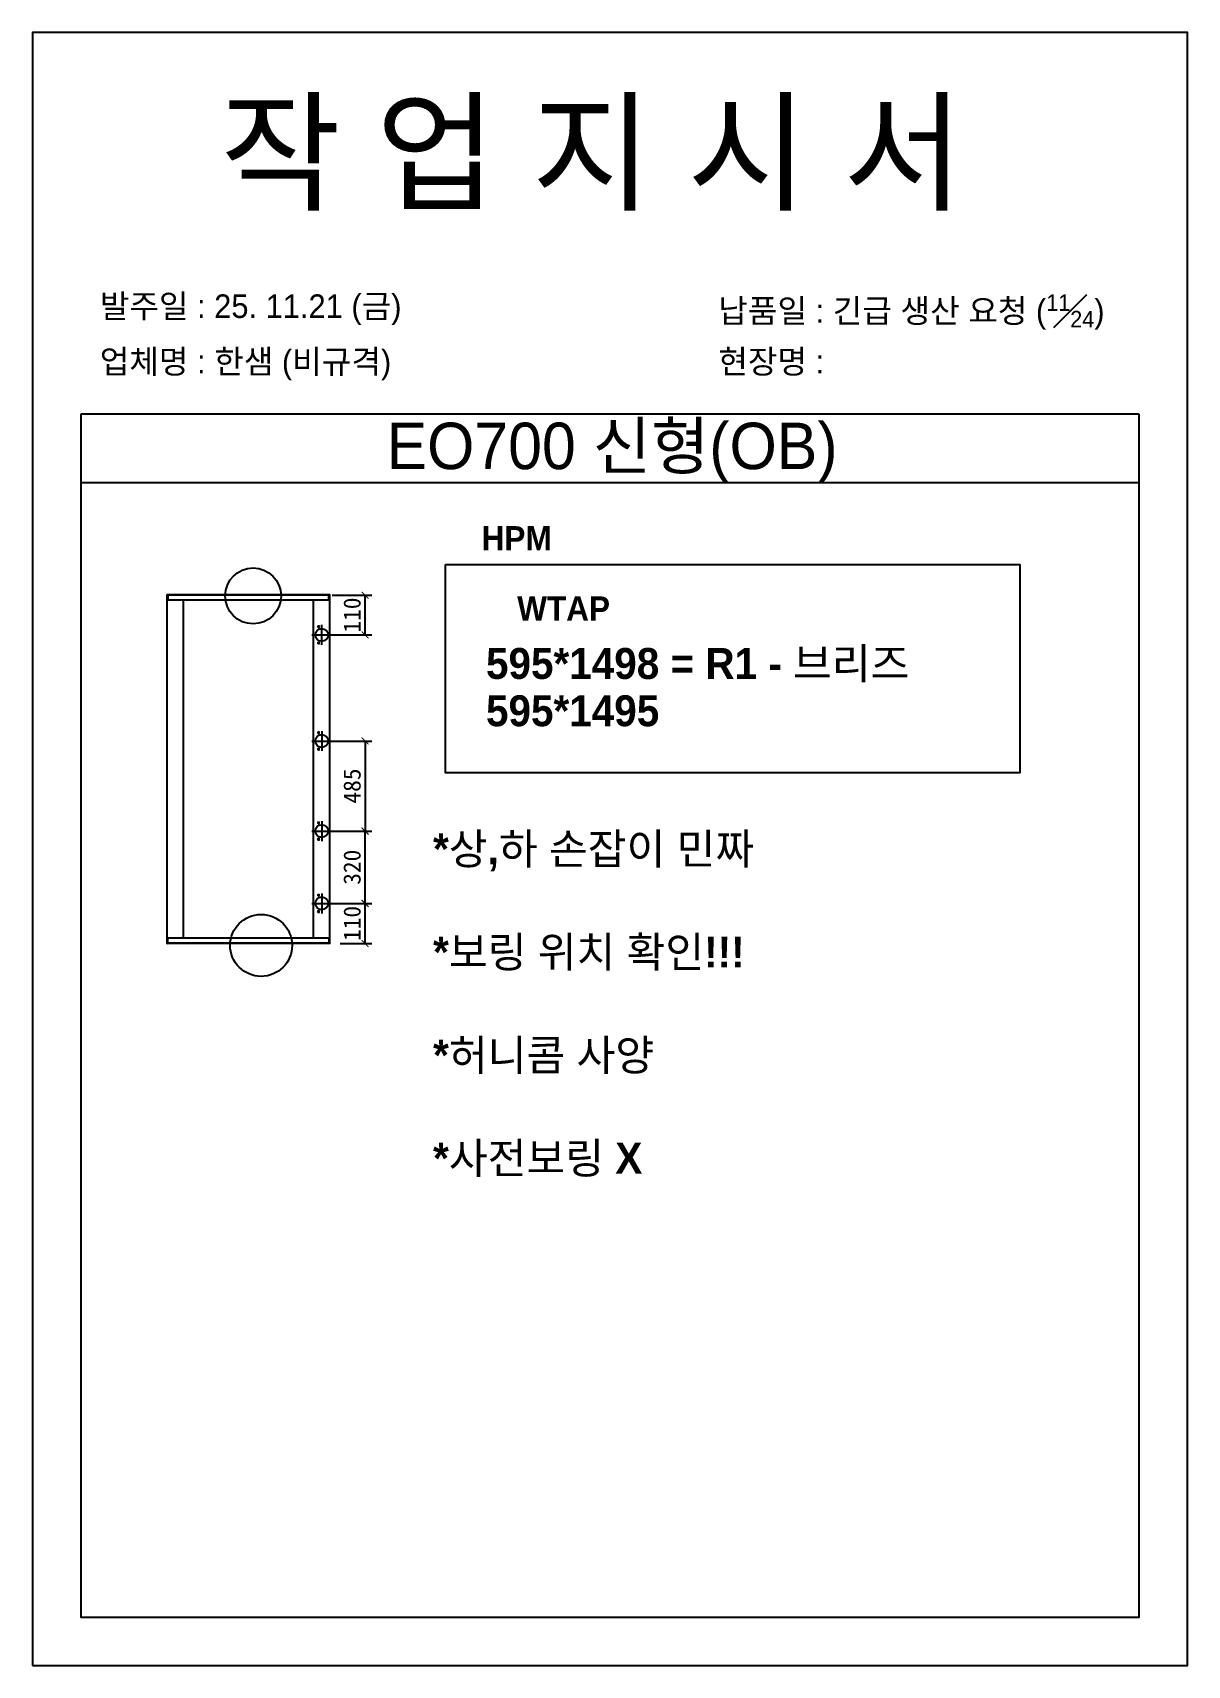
# Model space of a CAD drawing. Header units: millimetres. Extents: x -44117 to 256353, y -2095463 to 65325.
# Drawn here: x 117035 to 118715, y -494678 to -492302 of the extents above; entities that cross this region are included whole.
import ezdxf

# ---------------------------------------------------------------- set-up
doc = ezdxf.new("R2010")
doc.units = ezdxf.units.MM
doc.header["$LTSCALE"] = 10
doc.styles.add('MtX_Gulim', font='')
doc.styles.get('MtX_Gulim').set_extended_font_data('Gulim', bold=True)
doc.dimstyles.new('ISO-25', dxfattribs={"dimtxt": 2.5, "dimasz": 2.5, "dimexe": 1, "dimexo": 1, "dimtad": 1, "dimtxsty": 'Standard', "dimblk": 'ARCHTICK', "dimcen": 2.5, "dimadec": 0, "dimazin": 0, "dimtfac": 1, "dimtmove": 0, "dimatfit": 3, "dimfxl": 0, "dimarcsym": 0})

msp = doc.modelspace()

# ---------------------------------------------------------------- texts
at = {"linetype": 'Continuous', "style": 'MtX_Gulim'}
for s, p in [('HPM', (117687.95682, -493055.27742)), ('WTAP', (117739.74785, -493157.53175))]:
    msp.add_text(s, height=35.049344, dxfattribs=at).set_placement(p)
at = {"attachment_point": 1}
for s, width, gutter_width, heights, insert, char_height in [('{\\fGulim|b0|i0|c129|p50;작 업 지 시 서}', 3307.3198183, 12.5, [-155.84554], (117307.55294, -492406.21627), 140), ('\\pt11;{\\fGulim|b0|i0|c129|p50;발주일 : 25. 11.21 (금)}', 3307.3198183, 12.5, [34.50412], (117132.34358, -492682.93669), 34.3), ('{\\A1;\\fGulim|b0|i0|c129|p50;납품일 : \\C1;긴급 생산 요청 ({\\H0.7x;\\S11#24;})}', 3307.3198183, 12.5, [35.09023], (118032.32156, -492682.93669), 34.3), ('{\\fGulim|b0|i0|c129|p50;업체명 : 한샘 (비규격)}', 3307.3198183, 12.5, [36.11279], (117132.34358, -492763.59287), 34.3), ('{\\fGulim|b0|i0|c129|p50;현장명 : }', 3307.3198183, 12.5, [-38.2735], (118032.32156, -492763.59287), 34.3), ('{\\fGulim|b0|i0|c129|p50;EO700 신형(OB)}', 1597.0710432, 6.03612, [-85.06834], (117549.62384, -492869.65171), 67.6045736), ('{\\f굴림|b1|i0|c129|p50;595*1498 = R1 - 브리즈}', 13607.1496112, 175, [-50], (117694.32403, -493197.57763), 45), ('{\\f굴림|b1|i0|c129|p50;\\C1;595*1495}', 13607.1496112, 175, [-46.25], (117694.32403, -493266.38748), 45), ('{\\f굴림|b1|i0|c129|p50;*상,하 손잡이 민짜 \\P\\P*보링 위치 확인!!! \\P\\P*허니콤 사양\\P\\P*사전보링 X}', 13607.1496112, 175, [-506.19048], (117617.33946, -493467.42702), 45)]:
    msp.add_mtext_dynamic_manual_height_columns(s, width=width, gutter_width=gutter_width, heights=heights, dxfattribs=dict(at, insert=insert, char_height=char_height))

# ---------------------------------------------------------------- blocks, each defined once
blk = doc.blocks.new('_ArchTick')
at = {"color": 0, "linetype": 'ByBlock', "const_width": 0.15}
blk.add_lwpolyline([(-0.5, -0.5), (0.5, 0.5)], dxfattribs=at)
blk = doc.blocks.new('*D4038')
at = {"color": 0, "lineweight": -2}
for p, q in [((117470.5, -493120.7), (117528.4, -493120.7)), ((117518.4, -493178.5), (117518.4, -493120.7)), ((117470.5, -493178.5), (117528.4, -493178.5))]:
    blk.add_line(p, q, dxfattribs=at)
at = {"layer": 'Defpoints', "color": 0}
for p in [(117455.5, -493120.7), (117518.4, -493120.7), (117455.5, -493178.5)]:
    blk.add_point(p, dxfattribs=at)
at = {"color": 0, "lineweight": -2, "xscale": 10, "yscale": 10, "zscale": 10}
for p, rotation in [((117518.4, -493120.7), 90), ((117518.4, -493178.5), 270)]:
    blk.add_blockref('_ArchTick', p, dxfattribs=dict(at, rotation=rotation))
at = {"color": 0, "insert": (117499.6, -493149.6), "char_height": 25, "attachment_point": 5, "rotation": 90}
blk.add_mtext('110', dxfattribs=at)
blk = doc.blocks.new('*D4039')
at = {"color": 0, "lineweight": -2}
for p, q in [((117470.5, -493569.2), (117528.4, -493569.2)), ((117518.4, -493627.7), (117518.4, -493569.2)), ((117482.1, -493627.7), (117528.4, -493627.7))]:
    blk.add_line(p, q, dxfattribs=at)
at = {"layer": 'Defpoints', "color": 0}
for p in [(117455.5, -493569.2), (117518.4, -493569.2), (117467.1, -493627.7)]:
    blk.add_point(p, dxfattribs=at)
at = {"color": 0, "lineweight": -2, "xscale": 10, "yscale": 10, "zscale": 10}
for p, rotation in [((117518.4, -493569.2), 90), ((117518.4, -493627.7), 270)]:
    blk.add_blockref('_ArchTick', p, dxfattribs=dict(at, rotation=rotation))
at = {"color": 0, "insert": (117499.6, -493598.4), "char_height": 25, "attachment_point": 5, "rotation": 90}
blk.add_mtext('110', dxfattribs=at)
blk = doc.blocks.new('*D4040')
at = {"color": 0, "lineweight": -2}
for p, q in [((117470.5, -493464), (117528.4, -493464)), ((117518.4, -493569.2), (117518.4, -493464)), ((117470.5, -493569.2), (117528.4, -493569.2))]:
    blk.add_line(p, q, dxfattribs=at)
at = {"layer": 'Defpoints', "color": 0}
for p in [(117455.5, -493464), (117518.4, -493464), (117455.5, -493569.2)]:
    blk.add_point(p, dxfattribs=at)
at = {"color": 0, "lineweight": -2, "xscale": 10, "yscale": 10, "zscale": 10}
for p, rotation in [((117518.4, -493464), 90), ((117518.4, -493569.2), 270)]:
    blk.add_blockref('_ArchTick', p, dxfattribs=dict(at, rotation=rotation))
at = {"color": 0, "insert": (117499.6, -493516.6), "char_height": 25, "attachment_point": 5, "rotation": 90}
blk.add_mtext('320', dxfattribs=at)
blk = doc.blocks.new('*D4041')
at = {"color": 0, "lineweight": -2}
for p, q in [((117470.5, -493332.9), (117528.4, -493332.9)), ((117518.4, -493332.9), (117518.4, -493464)), ((117470.5, -493464), (117528.4, -493464))]:
    blk.add_line(p, q, dxfattribs=at)
at = {"layer": 'Defpoints', "color": 0}
for p in [(117455.5, -493332.9), (117455.5, -493464), (117518.4, -493464)]:
    blk.add_point(p, dxfattribs=at)
at = {"color": 0, "lineweight": -2, "xscale": 10, "yscale": 10, "zscale": 10}
for p, rotation in [((117518.4, -493332.9), 90), ((117518.4, -493464), 270)]:
    blk.add_blockref('_ArchTick', p, dxfattribs=dict(at, rotation=rotation))
at = {"color": 0, "insert": (117499.6, -493398.4), "char_height": 25, "attachment_point": 5, "rotation": 90}
blk.add_mtext('485', dxfattribs=at)

# ---------------------------------------------------------------- dimensions: what is measured, and where the dimension line sits
dim = msp.add_linear_dim(base=(117518.38977, -493120.67982), p1=(117455.46464, -493178.5169), p2=(117455.46464, -493120.67982), angle=90, text='110', dimstyle='ISO-25', override={"dimscale": 10, "dimasz": 1, "dimexo": 1.5, "dimtxsty": 'Standard'})
dim.commit()
dim.dimension.update_dxf_attribs({"geometry": '*D4038', "text_midpoint": (117518.38977, -493149.59836), "dimtype": 160})
for base, p1, p2, text, picture, middle in [((117518.38978, -493464.00024), (117455.46464, -493332.89922), (117455.46464, -493464.00024), '485', '*D4041', (117499.63978, -493398.44973)), ((117518.38978, -493464.00024), (117455.46464, -493569.18276), (117455.46464, -493464.00024), '320', '*D4040', (117499.63978, -493516.5915)), ((117518.38978, -493569.18276), (117467.10318, -493627.68746), (117455.46464, -493569.18276), '110', '*D4039', (117499.63978, -493598.43511))]:
    dim = msp.add_linear_dim(base=base, p1=p1, p2=p2, angle=90, text=text, dimstyle='ISO-25', override={"dimscale": 10, "dimasz": 1, "dimexo": 1.5, "dimtxsty": 'Standard'})
    dim.commit()
    dim.dimension.update_dxf_attribs({"geometry": picture, "text_midpoint": middle})

# ---------------------------------------------------------------- linework, layer by layer
for p, q in [((118644.74633, -492857.22348), (117104.74633, -492857.22348)), ((118644.74633, -492957.22348), (117104.74633, -492957.22348)), ((117230.18761, -493120.20051), (117230.18761, -493627.49916)), ((117467.18117, -493120.67982), (117230.18761, -493120.67982)), ((117467.18117, -493127.92277), (117230.18761, -493127.92277)), ((117466.91489, -493119.93422), (117230.45389, -493119.93422)), ((117231.51903, -493119.93422), (117231.51903, -493127.92277)), ((117253.88696, -493127.3902), (117253.88696, -493619.77691)), ((117443.21553, -493619.77691), (117443.21553, -493127.92277)), ((117465.84975, -493127.92277), (117465.84975, -493119.93422)), ((117467.18117, -493627.49916), (117467.18117, -493120.20051)), ((117440.94005, -493178.5169), (117469.98923, -493178.5169)), ((117452.80179, -493166.53408), (117448.54123, -493166.53408)), ((117450.67151, -493164.4038), (117450.67151, -493168.66436)), ((117455.46464, -493193.0415), (117455.46464, -493163.99232)), ((117452.80179, -493190.49972), (117448.54123, -493190.49972)), ((117450.67151, -493188.36944), (117450.67151, -493192.63)), ((117452.80179, -493320.91639), (117448.54123, -493320.91639)), ((117450.67151, -493318.78611), (117450.67151, -493323.04667)), ((117455.46464, -493318.37463), (117455.46464, -493347.42381)), ((117440.94005, -493332.89922), (117469.98923, -493332.89922)), ((117452.80179, -493344.88203), (117448.54123, -493344.88203)), ((117450.67151, -493342.75175), (117450.67151, -493347.01231)), ((117440.94005, -493464.00024), (117469.98923, -493464.00024)), ((117452.80179, -493452.01741), (117448.54123, -493452.01741)), ((117450.67151, -493449.88713), (117450.67151, -493454.14769)), ((117455.46464, -493449.47565), (117455.46464, -493478.52482)), ((117452.80179, -493475.98305), (117448.54123, -493475.98305)), ((117450.67151, -493473.85277), (117450.67151, -493478.11333)), ((117452.80179, -493557.19993), (117448.54123, -493557.19993)), ((117450.67151, -493555.06965), (117450.67151, -493559.33021)), ((117455.46464, -493554.65817), (117455.46464, -493583.70735)), ((117440.94005, -493569.18277), (117469.98923, -493569.18277)), ((117452.80179, -493581.16557), (117448.54123, -493581.16557)), ((117450.67151, -493579.0353), (117450.67151, -493583.29585)), ((117467.18117, -493619.77691), (117230.18761, -493619.77691)), ((117467.18117, -493627.01986), (117230.18761, -493627.01986)), ((117466.91489, -493627.76546), (117230.45389, -493627.76546)), ((117231.51903, -493627.76546), (117231.51903, -493619.77691)), ((117465.84975, -493619.77691), (117465.84975, -493627.76546))]:
    msp.add_line(p, q)
for points in [[(117034.74633, -494678.05376), (118714.74633, -494678.05376), (118714.74633, -492302.05376), (117034.74633, -492302.05376)], [(117635.25113, -493076.13446), (118471.09855, -493076.13446), (118471.09855, -493379.24396), (117635.25113, -493379.24396)]]:
    msp.add_lwpolyline(points, close=True)
msp.add_lwpolyline([(117104.74633, -492857.22348), (117104.74633, -494608.05376), (118644.74633, -494608.05376), (118644.74633, -492857.22348)])
at = {"color": 1}
for centre, radius in [((117355.49937, -493121.75551), 40.67658), ((117367.16019, -493630.34657), 45.05368)]:
    msp.add_circle(centre, radius, dxfattribs=at)
for centre, radius in [((117455.46464, -493178.5169), 9.31997), ((117450.67151, -493166.53408), 0.85211), ((117450.67151, -493190.49972), 0.85211), ((117455.46464, -493332.89922), 9.31997), ((117450.67151, -493320.91639), 0.85211), ((117450.67151, -493344.88203), 0.85211), ((117455.46464, -493464.00024), 9.31997), ((117450.67151, -493452.01741), 0.85211), ((117450.67151, -493475.98305), 0.85211), ((117455.46464, -493569.18277), 9.31997), ((117450.67151, -493557.19993), 0.85211), ((117450.67151, -493581.16557), 0.85211)]:
    msp.add_circle(centre, radius)
for centre, start, end in [((117230.45389, -493120.20051), 90, 180), ((117466.91489, -493120.20051), 0, 90), ((117230.45389, -493627.49917), 180, 270), ((117466.91489, -493627.49917), 270, 0)]:
    msp.add_arc(centre, 0.26628, start, end)

msp.set_redraw_order([(e.dxf.handle, doc.entitydb.next_handle()) for e in msp.query("TEXT MTEXT ATTDEF DIMENSION ARC_DIMENSION")])  # texts and dimensions are drawn at this point

doc.saveas('drawing.dxf')
